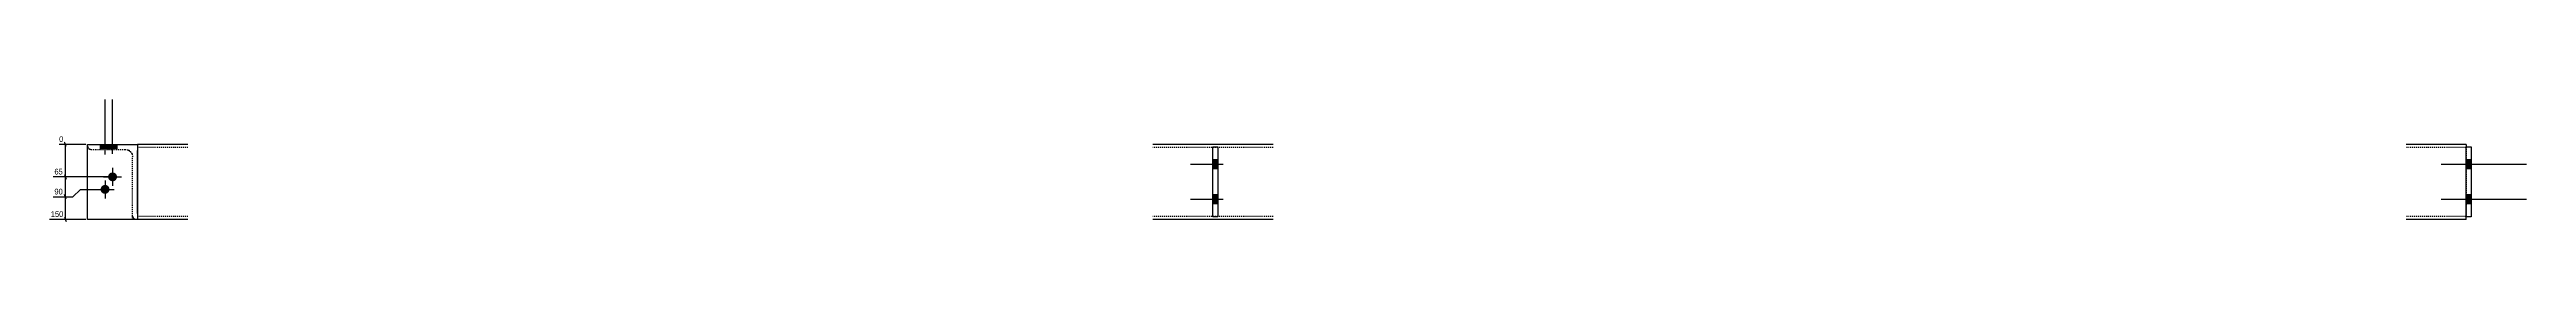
# Model space of a CAD drawing. Header units: millimetres. Extents: x 7 to 42212, y 5 to 1648.
# Drawn here: x 7 to 4948, y 7 to 252 of the extents above; entities that cross this region are included whole.
import ezdxf

# ---------------------------------------------------------------- set-up
doc = ezdxf.new("R2010")
doc.units = ezdxf.units.MM
doc.linetypes.add('DXK_LINE_DOT2', pattern=[3.9198, 1.9599, -1.9599])
doc.layers.add('MÅLSÆTNING', color=7, linetype='Continuous')
doc.layers.add('STÅL', color=7, linetype='Continuous')
doc.styles.add('Arial Narrow', font='ARIALN.TTF', dxfattribs={"height": 0.2})

msp = doc.modelspace()

# ---------------------------------------------------------------- hatches: boundary and pattern name
at = {"layer": 'STÅL', "linetype": 'Continuous'}
for points in [[(126.7, 161.7), (108.7, 161.7), (108.7, 151.7), (126.7, 151.7)], [(141.7, 161.7), (123.7, 161.7), (123.7, 151.7), (141.7, 151.7)], [(132.7, 105.7, -1), (132.7, 87.7, -1)], [(2327.7, 130.7), (2327.7, 112.7), (2337.7, 112.7), (2337.7, 130.7)], [(4827.7, 130.7), (4827.7, 112.7), (4837.7, 112.7), (4837.7, 130.7)], [(117.7, 80.7, -1), (117.7, 62.7, -1)], [(2327.7, 60.7), (2327.7, 42.7), (2337.7, 42.7), (2337.7, 60.7)], [(4827.7, 60.7), (4827.7, 42.7), (4837.7, 42.7), (4837.7, 60.7)]]:
    msp.add_hatch(color=96, dxfattribs=at).paths.add_polyline_path(points)

# ---------------------------------------------------------------- linework, layer by layer
at = {"layer": 'MÅLSÆTNING', "color": 7, "linetype": 'Continuous'}
for p, q in [((79.7, 161.7), (26.2, 161.7)), ((40.4, 157.2), (36.8, 166.2)), ((14.5, 56.7), (53.6, 56.7)), ((40.4, 52.2), (36.8, 61.2)), ((38.6, 11.7), (38.6, 56.7)), ((53.6, 56.7), (68.6, 71.7)), ((68.6, 71.7), (114.7, 71.7)), ((68.6, 71.7), (114.7, 71.7)), ((79.7, 11.7), (7.2, 11.7)), ((36.8, 16.2), (40.4, 7.2))]:
    msp.add_line(p, q, dxfattribs=at)
at = {"layer": 'STÅL', "color": 96, "linetype": 'Continuous'}
for p, q in [((117.7, 141.7), (117.7, 251.7)), ((132.7, 142.5), (132.7, 251.7)), ((108.7, 151.7), (108.7, 161.7)), ((123.7, 151.7), (123.7, 161.7)), ((126.7, 151.7), (126.7, 161.7)), ((141.7, 151.7), (141.7, 161.7)), ((132.7, 114.7), (132.7, 78.7)), ((2347.7, 121.7), (2282.7, 121.7)), ((2337.7, 130.7), (2327.7, 130.7)), ((2337.7, 112.7), (2327.7, 112.7)), ((4947.7, 121.7), (4777.7, 121.7)), ((4837.7, 130.7), (4827.7, 130.7)), ((4837.7, 112.7), (4827.7, 112.7)), ((99.7, 71.7), (135.7, 71.7)), ((114.7, 96.7), (150.7, 96.7)), ((117.7, 89.7), (117.7, 53.7)), ((2347.7, 51.7), (2282.7, 51.7)), ((2337.7, 60.7), (2327.7, 60.7)), ((4947.7, 51.7), (4777.7, 51.7)), ((4837.7, 60.7), (4827.7, 60.7)), ((2337.7, 42.7), (2327.7, 42.7)), ((4837.7, 42.7), (4827.7, 42.7))]:
    msp.add_line(p, q, dxfattribs=at)
at = {"layer": 'STÅL', "color": 2, "linetype": 'Continuous'}
for p, q in [((82.7, 161.7), (182.7, 161.7)), ((82.7, 11.7), (82.7, 161.7)), ((82.7, 161.7), (182.7, 161.7)), ((182.7, 161.7), (182.7, 11.7)), ((282.7, 161.7), (182.7, 161.7)), ((182.7, 23.7), (182.7, 149.7)), ((2447.7, 161.7), (2207.7, 161.7)), ((2327.7, 16.7), (2327.7, 156.7)), ((2327.7, 156.7), (2337.7, 156.7)), ((2337.7, 156.7), (2337.7, 16.7)), ((4827.7, 161.7), (4707.7, 161.7)), ((4827.7, 161.7), (4827.7, 160.8)), ((4827.7, 160.8), (4827.7, 156.7)), ((4827.7, 16.7), (4827.7, 156.7)), ((4827.7, 156.7), (4837.7, 156.7)), ((4837.7, 156.7), (4837.7, 16.7)), ((182.7, 11.7), (82.7, 11.7)), ((282.7, 11.7), (182.7, 11.7)), ((2447.7, 11.7), (2207.7, 11.7)), ((2337.7, 16.7), (2327.7, 16.7)), ((4827.7, 11.7), (4707.7, 11.7)), ((4837.7, 16.7), (4827.7, 16.7)), ((4827.7, 11.7), (4827.7, 16.7))]:
    msp.add_line(p, q, dxfattribs=at)
at = {"layer": 'STÅL', "color": 7, "linetype": 'DXK_LINE_DOT2'}
for p, q in [((82.7, 158.2), (82.7, 161.7)), ((82.7, 158.2), (83.2, 155.7)), ((84.6, 153.6), (83.2, 155.7)), ((83.2, 155.7), (84.6, 153.6)), ((86.7, 152.2), (84.6, 153.6)), ((84.6, 153.6), (86.7, 152.2)), ((86.7, 152.2), (89.2, 151.7)), ((89.2, 151.7), (157.7, 151.7)), ((157.7, 151.7), (163.4, 150.6)), ((163.4, 150.6), (168.3, 147.3)), ((182.7, 161.7), (182.7, 11.7)), ((182.7, 161.7), (182.7, 161.7)), ((282.7, 155.7), (182.7, 155.7)), ((2447.7, 155.7), (2207.7, 155.7)), ((4827.7, 155.7), (4707.7, 155.7)), ((4827.7, 160.8), (4827.7, 161.7)), ((4827.7, 156.7), (4827.7, 16.7)), ((168.3, 147.3), (171.5, 142.4)), ((171.5, 142.4), (172.7, 136.7)), ((172.7, 18.2), (172.7, 136.7)), ((172.7, 11.7), (172.7, 18.2)), ((172.7, 18.2), (173.2, 15.7)), ((174.6, 13.6), (173.2, 15.7)), ((173.2, 15.7), (173.2, 15.7)), ((173.2, 15.7), (174.6, 13.6)), ((176.7, 12.2), (174.6, 13.6)), ((174.6, 13.6), (176.7, 12.2)), ((179.2, 11.7), (176.7, 12.2)), ((176.7, 12.2), (179.2, 11.7)), ((182.7, 11.7), (179.2, 11.7)), ((282.7, 17.7), (182.7, 17.7)), ((2447.7, 17.7), (2207.7, 17.7)), ((4827.7, 17.7), (4707.7, 17.7))]:
    msp.add_line(p, q, dxfattribs=at)
for centre, radius, start, end in [((89.2, 158.2), 6.5, 202.5, 247.5), ((157.7, 136.7), 15, 22.5, 67.5), ((179.2, 18.2), 6.5, 202.5, 247.5)]:
    msp.add_arc(centre, radius, start, end, dxfattribs=at)

# ---------------------------------------------------------------- next in the draw order: wipeouts: each hides what was drawn before it
at = {"color": 0, "linetype": 'Continuous'}
for points in [[(33.7, 59.1), (33.7, 75.9), (14.3, 75.9), (14.3, 59.1)], [(33.7, 14.1), (33.7, 30.9), (7, 30.9), (7, 14.1)]]:
    msp.add_wipeout(points, dxfattribs=at).dxf.layer = 'MÅLSÆTNING'

# ---------------------------------------------------------------- next in the draw order: linework, layer by layer
at = {"layer": 'MÅLSÆTNING', "color": 7, "linetype": 'Continuous'}
for p, q in [((38.6, 96.7), (38.6, 161.7)), ((36.8, 101.2), (40.4, 92.2)), ((36.8, 101.2), (40.4, 92.2)), ((129.7, 96.7), (14.5, 96.7)), ((129.7, 96.7), (14.5, 96.7)), ((14.5, 56.7), (53.6, 56.7)), ((40.4, 52.2), (36.8, 61.2)), ((38.6, 56.7), (38.6, 96.7)), ((53.6, 56.7), (68.6, 71.7))]:
    msp.add_line(p, q, dxfattribs=at)

# ---------------------------------------------------------------- next in the draw order: texts
at = {"layer": 'MÅLSÆTNING', "color": 3, "linetype": 'Continuous', "style": 'Arial Narrow'}
for s, p in [('90', (16.7, 61.5)), ('150', (9.4, 16.5))]:
    msp.add_text(s, height=11.45, dxfattribs=at).set_placement(p)

# ---------------------------------------------------------------- next in the draw order: wipeouts: each hides what was drawn before it
at = {"color": 0, "linetype": 'Continuous'}
for points in [[(35.9, 164.1), (35.9, 180.9), (23.8, 180.9), (23.8, 164.1)], [(33.7, 99.1), (33.7, 115.9), (14.3, 115.9), (14.3, 99.1)]]:
    msp.add_wipeout(points, dxfattribs=at).dxf.layer = 'MÅLSÆTNING'

# ---------------------------------------------------------------- next in the draw order: texts
at = {"layer": 'MÅLSÆTNING', "color": 3, "linetype": 'Continuous', "style": 'Arial Narrow'}
for s, height, p in [('0', 11.5, (26.2, 166.5)), ('65', 11.45, (16.7, 101.5))]:
    msp.add_text(s, height=height, dxfattribs=at).set_placement(p)

doc.saveas('drawing.dxf')
